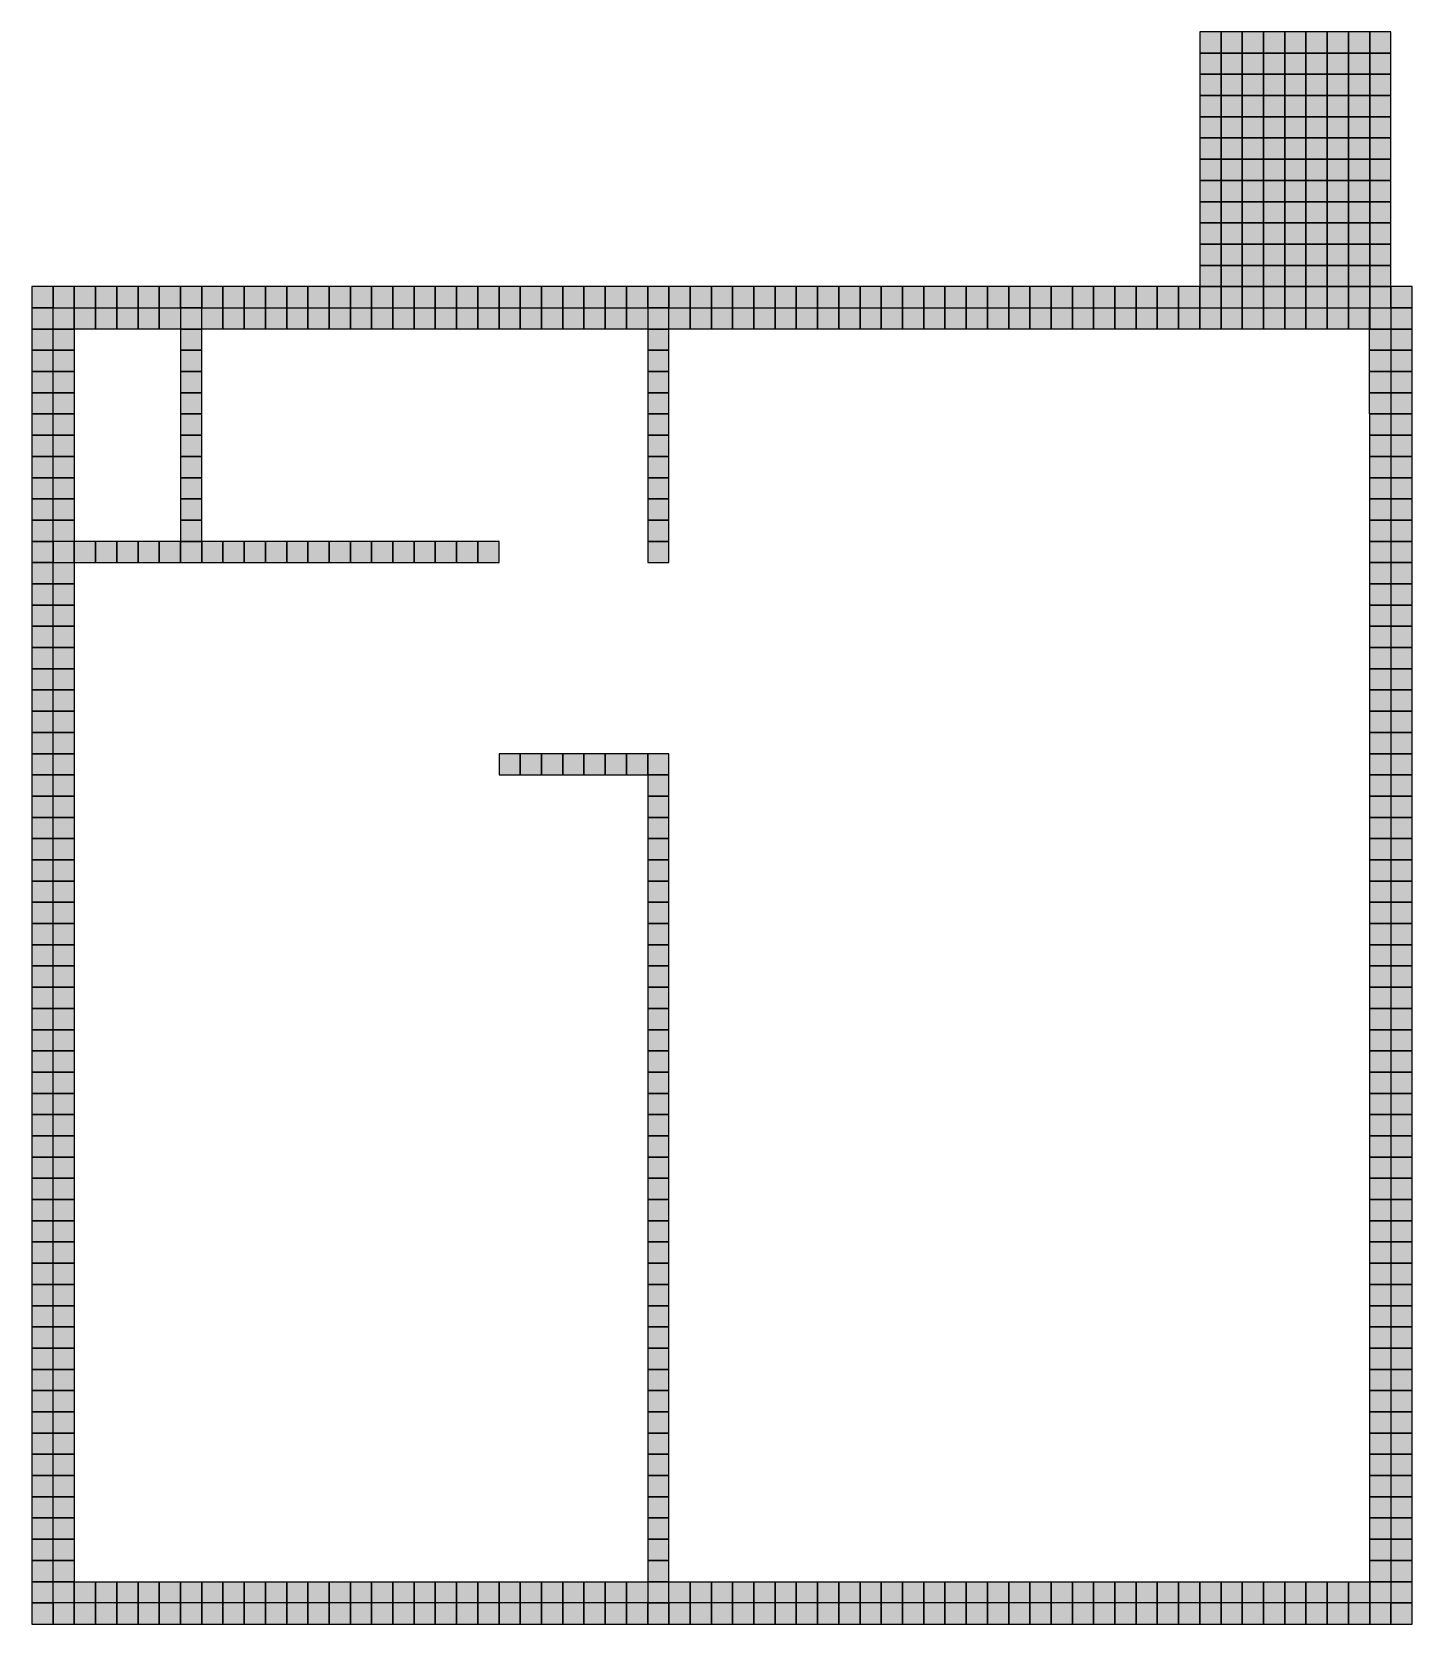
# Model space of a CAD drawing. Header units: inches. Extents: x 0 to 6.5, y 0.13 to 7.63.
import ezdxf

# ---------------------------------------------------------------- set-up
doc = ezdxf.new("R2010")
doc.units = ezdxf.units.IN
doc.header["$MEASUREMENT"] = 0
doc.layers.add('GRILLA PIXEL', color=7, linetype='Continuous')

# ---------------------------------------------------------------- blocks, each defined once
blk = doc.blocks.new('0-255-255-31-Muro alto')
at = {"layer": 'GRILLA PIXEL', "true_color": 0xffff1f}
h = blk.add_hatch(color=2, dxfattribs=at)
h.dxf.hatch_style = 1
h.paths.add_polyline_path([(0, 0), (-0.1, 0), (-0.1, -0.1), (0, -0.1)])
blk.add_lwpolyline([(-0.1, 0), (-0.1, -0.1), (0, -0.1), (0, 0)], close=True)
blk = doc.blocks.new('0-255-0-0-Muro dormitorio principal')
h = blk.add_hatch(color=1)
h.dxf.hatch_style = 1
h.paths.add_polyline_path([(0, 0), (-0.1, 0), (-0.1, -0.1), (0, -0.1)])
blk.add_lwpolyline([(-0.1, 0), (-0.1, -0.1), (0, -0.1), (0, 0)], close=True)
blk = doc.blocks.new('0-203-204-205-Ventana principal')
at = {"layer": 'GRILLA PIXEL', "true_color": 0xcbcccd}
h = blk.add_hatch(color=254, dxfattribs=at)
h.dxf.hatch_style = 1
h.paths.add_polyline_path([(0, 0), (-0.1, 0), (-0.1, -0.1), (0, -0.1)])
blk.add_lwpolyline([(-0.1, 0), (-0.1, -0.1), (0, -0.1), (0, 0)], close=True)
blk = doc.blocks.new('0-5-68-255-Muro inicio conexion')
at = {"layer": 'GRILLA PIXEL', "true_color": 0x0544ff}
h = blk.add_hatch(color=160, dxfattribs=at)
h.dxf.hatch_style = 1
h.paths.add_polyline_path([(0, 0), (-0.1, 0), (-0.1, -0.1), (0, -0.1)])
blk.add_lwpolyline([(-0.1, 0), (-0.1, -0.1), (0, -0.1), (0, 0)], close=True)
blk = doc.blocks.new('0-63-149-253-Muro fichas extremo')
at = {"layer": 'GRILLA PIXEL', "true_color": 0x3f95fd}
h = blk.add_hatch(color=153, dxfattribs=at)
h.dxf.hatch_style = 1
h.paths.add_polyline_path([(0, 0), (-0.1, 0), (-0.1, -0.1), (0, -0.1)])
blk.add_lwpolyline([(-0.1, 0), (-0.1, -0.1), (0, -0.1), (0, 0)], close=True)
blk = doc.blocks.new('1-125-217-63-auxiliar  ingresos')
at = {"layer": 'GRILLA PIXEL', "true_color": 0x7dd93f}
h = blk.add_hatch(color=83, dxfattribs=at)
h.dxf.hatch_style = 1
h.paths.add_polyline_path([(0, 0), (-0.1, 0), (-0.1, -0.1), (0, -0.1)])
blk.add_lwpolyline([(-0.1, 0), (-0.1, -0.1), (0, -0.1), (0, 0)], close=True)
blk = doc.blocks.new('0-255-31-255-Puerta ingreso')
at = {"layer": 'GRILLA PIXEL', "true_color": 0xff1fff}
h = blk.add_hatch(color=6, dxfattribs=at)
h.dxf.hatch_style = 1
h.paths.add_polyline_path([(0, 0), (-0.1, 0), (-0.1, -0.1), (0, -0.1)])
blk.add_lwpolyline([(-0.1, 0), (-0.1, -0.1), (0, -0.1), (0, 0)], close=True)
blk = doc.blocks.new('0-0-28-112-Muro auxiliar fichas esquinas')
at = {"layer": 'GRILLA PIXEL', "true_color": 0x001c70}
h = blk.add_hatch(color=166, dxfattribs=at)
h.dxf.hatch_style = 1
h.paths.add_polyline_path([(0, 0), (-0.1, 0), (-0.1, -0.1), (0, -0.1)])
blk.add_lwpolyline([(-0.1, 0), (-0.1, -0.1), (0, -0.1), (0, 0)], close=True)
blk = doc.blocks.new('1-99-100-102-auxiliar lado interno')
at = {"lineweight": 70, "true_color": 0x636466}
h = blk.add_hatch(color=251, dxfattribs=at)
h.dxf.hatch_style = 1
h.paths.add_polyline_path([(-0.1, -0.1), (-0.1, 0), (0, 0), (0, -0.1)])
blk.add_lwpolyline([(0, 0), (0, -0.1), (-0.1, -0.1), (-0.1, 0)], close=True)
blk = doc.blocks.new('pixel extremo ventana')
h = blk.add_hatch(color=136)
h.dxf.hatch_style = 1
h.paths.add_polyline_path([(0, 0), (-0.1, 0), (-0.1, -0.1), (0, -0.1)])
blk.add_lwpolyline([(-0.1, 0), (-0.1, -0.1), (0, -0.1), (0, 0)], close=True)

msp = doc.modelspace()

# ---------------------------------------------------------------- block references
for name, p in [('1-125-217-63-auxiliar  ingresos', (5.5986, 7.6325)), ('1-125-217-63-auxiliar  ingresos', (5.6986, 7.6325)), ('1-125-217-63-auxiliar  ingresos', (5.7986, 7.6325)), ('1-125-217-63-auxiliar  ingresos', (5.8986, 7.6325)), ('1-125-217-63-auxiliar  ingresos', (5.9986, 7.6325)), ('1-125-217-63-auxiliar  ingresos', (6.0986, 7.6325)), ('1-125-217-63-auxiliar  ingresos', (6.1986, 7.6325)), ('1-125-217-63-auxiliar  ingresos', (6.2986, 7.6325)), ('1-125-217-63-auxiliar  ingresos', (6.3986, 7.6325)), ('1-125-217-63-auxiliar  ingresos', (5.5986, 7.5325)), ('1-125-217-63-auxiliar  ingresos', (5.6986, 7.5325)), ('1-125-217-63-auxiliar  ingresos', (5.7986, 7.5325)), ('1-125-217-63-auxiliar  ingresos', (5.8986, 7.5325)), ('1-125-217-63-auxiliar  ingresos', (5.9986, 7.5325)), ('1-125-217-63-auxiliar  ingresos', (6.0986, 7.5325)), ('1-125-217-63-auxiliar  ingresos', (6.1986, 7.5325)), ('1-125-217-63-auxiliar  ingresos', (6.2986, 7.5325)), ('1-125-217-63-auxiliar  ingresos', (6.3986, 7.5325)), ('1-125-217-63-auxiliar  ingresos', (5.5986, 7.4325)), ('1-125-217-63-auxiliar  ingresos', (5.6986, 7.4325)), ('1-125-217-63-auxiliar  ingresos', (5.7986, 7.4325)), ('1-125-217-63-auxiliar  ingresos', (5.8986, 7.4325)), ('1-125-217-63-auxiliar  ingresos', (5.9986, 7.4325)), ('1-125-217-63-auxiliar  ingresos', (6.0986, 7.4325)), ('1-125-217-63-auxiliar  ingresos', (6.1986, 7.4325)), ('1-125-217-63-auxiliar  ingresos', (6.2986, 7.4325)), ('1-125-217-63-auxiliar  ingresos', (6.3986, 7.4325)), ('1-125-217-63-auxiliar  ingresos', (5.5986, 7.3325)), ('1-125-217-63-auxiliar  ingresos', (5.6986, 7.3325)), ('1-125-217-63-auxiliar  ingresos', (5.7986, 7.3325)), ('1-125-217-63-auxiliar  ingresos', (5.8986, 7.3325)), ('1-125-217-63-auxiliar  ingresos', (5.9986, 7.3325)), ('1-125-217-63-auxiliar  ingresos', (6.0986, 7.3325)), ('1-125-217-63-auxiliar  ingresos', (6.1986, 7.3325)), ('1-125-217-63-auxiliar  ingresos', (6.2986, 7.3325)), ('1-125-217-63-auxiliar  ingresos', (6.3986, 7.3325)), ('1-125-217-63-auxiliar  ingresos', (5.5986, 7.2325)), ('1-125-217-63-auxiliar  ingresos', (5.6986, 7.2325)), ('1-125-217-63-auxiliar  ingresos', (5.7986, 7.2325)), ('1-125-217-63-auxiliar  ingresos', (5.8986, 7.2325)), ('1-125-217-63-auxiliar  ingresos', (5.9986, 7.2325)), ('1-125-217-63-auxiliar  ingresos', (6.0986, 7.2325)), ('1-125-217-63-auxiliar  ingresos', (6.1986, 7.2325)), ('1-125-217-63-auxiliar  ingresos', (6.2986, 7.2325)), ('1-125-217-63-auxiliar  ingresos', (6.3986, 7.2325)), ('1-125-217-63-auxiliar  ingresos', (5.5986, 7.1325)), ('1-125-217-63-auxiliar  ingresos', (5.6986, 7.1325)), ('1-125-217-63-auxiliar  ingresos', (5.7986, 7.1325)), ('1-125-217-63-auxiliar  ingresos', (5.8986, 7.1325)), ('1-125-217-63-auxiliar  ingresos', (5.9986, 7.1325)), ('1-125-217-63-auxiliar  ingresos', (6.0986, 7.1325)), ('1-125-217-63-auxiliar  ingresos', (6.1986, 7.1325)), ('1-125-217-63-auxiliar  ingresos', (6.2986, 7.1325)), ('1-125-217-63-auxiliar  ingresos', (6.3986, 7.1325)), ('1-125-217-63-auxiliar  ingresos', (5.5986, 7.0325)), ('1-125-217-63-auxiliar  ingresos', (5.6986, 7.0325)), ('1-125-217-63-auxiliar  ingresos', (5.7986, 7.0325)), ('1-125-217-63-auxiliar  ingresos', (5.8986, 7.0325)), ('1-125-217-63-auxiliar  ingresos', (5.9986, 7.0325)), ('1-125-217-63-auxiliar  ingresos', (6.0986, 7.0325)), ('1-125-217-63-auxiliar  ingresos', (6.1986, 7.0325)), ('1-125-217-63-auxiliar  ingresos', (6.2986, 7.0325)), ('1-125-217-63-auxiliar  ingresos', (6.3986, 7.0325)), ('1-125-217-63-auxiliar  ingresos', (5.5986, 6.9325)), ('1-125-217-63-auxiliar  ingresos', (5.6986, 6.9325)), ('1-125-217-63-auxiliar  ingresos', (5.7986, 6.9325)), ('1-125-217-63-auxiliar  ingresos', (5.8986, 6.9325)), ('1-125-217-63-auxiliar  ingresos', (5.9986, 6.9325)), ('1-125-217-63-auxiliar  ingresos', (6.0986, 6.9325)), ('1-125-217-63-auxiliar  ingresos', (6.1986, 6.9325)), ('1-125-217-63-auxiliar  ingresos', (6.2986, 6.9325)), ('1-125-217-63-auxiliar  ingresos', (6.3986, 6.9325)), ('1-125-217-63-auxiliar  ingresos', (5.5986, 6.8325)), ('1-125-217-63-auxiliar  ingresos', (5.6986, 6.8325)), ('1-125-217-63-auxiliar  ingresos', (5.7986, 6.8325)), ('1-125-217-63-auxiliar  ingresos', (5.8986, 6.8325)), ('1-125-217-63-auxiliar  ingresos', (5.9986, 6.8325)), ('1-125-217-63-auxiliar  ingresos', (6.0986, 6.8325)), ('1-125-217-63-auxiliar  ingresos', (6.1986, 6.8325)), ('1-125-217-63-auxiliar  ingresos', (6.2986, 6.8325)), ('1-125-217-63-auxiliar  ingresos', (6.3986, 6.8325)), ('1-125-217-63-auxiliar  ingresos', (5.5986, 6.7325)), ('1-125-217-63-auxiliar  ingresos', (5.6986, 6.7325)), ('1-125-217-63-auxiliar  ingresos', (5.7986, 6.7325)), ('1-125-217-63-auxiliar  ingresos', (5.8986, 6.7325)), ('1-125-217-63-auxiliar  ingresos', (5.9986, 6.7325)), ('1-125-217-63-auxiliar  ingresos', (6.0986, 6.7325)), ('1-125-217-63-auxiliar  ingresos', (6.1986, 6.7325)), ('1-125-217-63-auxiliar  ingresos', (6.2986, 6.7325)), ('1-125-217-63-auxiliar  ingresos', (6.3986, 6.7325)), ('1-125-217-63-auxiliar  ingresos', (5.5986, 6.6325)), ('1-125-217-63-auxiliar  ingresos', (5.6986, 6.6325)), ('1-125-217-63-auxiliar  ingresos', (5.7986, 6.6325)), ('1-125-217-63-auxiliar  ingresos', (5.8986, 6.6325)), ('1-125-217-63-auxiliar  ingresos', (5.9986, 6.6325)), ('1-125-217-63-auxiliar  ingresos', (6.0986, 6.6325)), ('1-125-217-63-auxiliar  ingresos', (6.1986, 6.6325)), ('1-125-217-63-auxiliar  ingresos', (6.2986, 6.6325)), ('1-125-217-63-auxiliar  ingresos', (6.3986, 6.6325)), ('1-125-217-63-auxiliar  ingresos', (5.5986, 6.5325)), ('1-125-217-63-auxiliar  ingresos', (5.6986, 6.5325)), ('1-125-217-63-auxiliar  ingresos', (5.7986, 6.5325)), ('1-125-217-63-auxiliar  ingresos', (5.8986, 6.5325)), ('1-125-217-63-auxiliar  ingresos', (5.9986, 6.5325)), ('1-125-217-63-auxiliar  ingresos', (6.0986, 6.5325)), ('1-125-217-63-auxiliar  ingresos', (6.1986, 6.5325)), ('1-125-217-63-auxiliar  ingresos', (6.2986, 6.5325)), ('1-125-217-63-auxiliar  ingresos', (6.3986, 6.5325)), ('0-5-68-255-Muro inicio conexion', (0.0986, 6.4325)), ('0-255-255-31-Muro alto', (0.1986, 6.4325)), ('0-255-255-31-Muro alto', (0.2986, 6.4325)), ('0-255-255-31-Muro alto', (0.3986, 6.4325)), ('0-255-255-31-Muro alto', (0.4986, 6.4325)), ('0-255-255-31-Muro alto', (0.5986, 6.4325)), ('0-255-255-31-Muro alto', (0.6986, 6.4325)), ('0-255-255-31-Muro alto', (0.7986, 6.4325)), ('0-255-255-31-Muro alto', (0.8986, 6.4325)), ('0-255-255-31-Muro alto', (0.9986, 6.4325)), ('0-255-255-31-Muro alto', (1.0986, 6.4325)), ('0-255-255-31-Muro alto', (1.1986, 6.4325)), ('0-255-255-31-Muro alto', (1.2986, 6.4325)), ('0-255-255-31-Muro alto', (1.3986, 6.4325)), ('0-255-255-31-Muro alto', (1.4986, 6.4325)), ('0-255-255-31-Muro alto', (1.5986, 6.4325)), ('0-255-255-31-Muro alto', (1.6986, 6.4325)), ('0-255-255-31-Muro alto', (1.7986, 6.4325)), ('0-255-255-31-Muro alto', (1.8986, 6.4325)), ('0-255-255-31-Muro alto', (1.9986, 6.4325)), ('0-255-255-31-Muro alto', (2.0986, 6.4325)), ('0-255-255-31-Muro alto', (2.1986, 6.4325)), ('0-255-255-31-Muro alto', (2.2986, 6.4325)), ('0-255-255-31-Muro alto', (2.3986, 6.4325)), ('0-255-255-31-Muro alto', (2.4986, 6.4325)), ('0-255-255-31-Muro alto', (2.5986, 6.4325)), ('0-255-255-31-Muro alto', (2.6986, 6.4325)), ('0-255-255-31-Muro alto', (2.7986, 6.4325)), ('0-255-255-31-Muro alto', (2.8986, 6.4325)), ('0-255-255-31-Muro alto', (2.9986, 6.4325)), ('0-255-255-31-Muro alto', (3.0986, 6.4325)), ('0-255-255-31-Muro alto', (3.1986, 6.4325)), ('0-255-255-31-Muro alto', (3.2986, 6.4325)), ('0-255-255-31-Muro alto', (3.3986, 6.4325)), ('0-255-255-31-Muro alto', (3.4986, 6.4325)), ('0-255-255-31-Muro alto', (3.5986, 6.4325)), ('0-255-255-31-Muro alto', (3.6986, 6.4325)), ('0-255-255-31-Muro alto', (3.7986, 6.4325)), ('0-255-255-31-Muro alto', (3.8986, 6.4325)), ('0-255-255-31-Muro alto', (3.9986, 6.4325)), ('0-255-255-31-Muro alto', (4.0986, 6.4325)), ('0-255-255-31-Muro alto', (4.1986, 6.4325)), ('0-255-255-31-Muro alto', (4.2986, 6.4325)), ('0-255-255-31-Muro alto', (4.3986, 6.4325)), ('0-255-255-31-Muro alto', (4.4986, 6.4325)), ('0-255-255-31-Muro alto', (4.5986, 6.4325)), ('0-255-255-31-Muro alto', (4.6986, 6.4325)), ('0-255-255-31-Muro alto', (4.7986, 6.4325)), ('0-255-255-31-Muro alto', (4.8986, 6.4325)), ('0-255-255-31-Muro alto', (4.9986, 6.4325)), ('0-255-255-31-Muro alto', (5.0986, 6.4325)), ('0-255-255-31-Muro alto', (5.1986, 6.4325)), ('0-255-255-31-Muro alto', (5.2986, 6.4325)), ('0-5-68-255-Muro inicio conexion', (5.3986, 6.4325)), ('0-5-68-255-Muro inicio conexion', (5.4986, 6.4325)), ('0-255-31-255-Puerta ingreso', (5.5986, 6.4325)), ('0-255-31-255-Puerta ingreso', (5.6986, 6.4325)), ('0-255-31-255-Puerta ingreso', (5.7986, 6.4325)), ('0-255-31-255-Puerta ingreso', (5.8986, 6.4325)), ('0-255-31-255-Puerta ingreso', (5.9986, 6.4325)), ('0-255-31-255-Puerta ingreso', (6.0986, 6.4325)), ('0-255-31-255-Puerta ingreso', (6.1986, 6.4325)), ('0-255-31-255-Puerta ingreso', (6.2986, 6.4325)), ('0-255-31-255-Puerta ingreso', (6.3986, 6.4325)), ('0-5-68-255-Muro inicio conexion', (6.4986, 6.4325)), ('0-5-68-255-Muro inicio conexion', (0.0986, 6.3325)), ('1-99-100-102-auxiliar lado interno', (0.1986, 6.3325)), ('1-99-100-102-auxiliar lado interno', (0.2986, 6.3325)), ('1-99-100-102-auxiliar lado interno', (0.3986, 6.3325)), ('1-99-100-102-auxiliar lado interno', (0.4986, 6.3325)), ('1-99-100-102-auxiliar lado interno', (0.5986, 6.3325)), ('1-99-100-102-auxiliar lado interno', (0.6986, 6.3325)), ('0-255-255-31-Muro alto', (0.7986, 6.3325)), ('1-99-100-102-auxiliar lado interno', (0.8986, 6.3325)), ('1-99-100-102-auxiliar lado interno', (0.9986, 6.3325)), ('1-99-100-102-auxiliar lado interno', (1.0986, 6.3325)), ('1-99-100-102-auxiliar lado interno', (1.1986, 6.3325)), ('1-99-100-102-auxiliar lado interno', (1.2986, 6.3325)), ('1-99-100-102-auxiliar lado interno', (1.3986, 6.3325)), ('1-99-100-102-auxiliar lado interno', (1.4986, 6.3325)), ('1-99-100-102-auxiliar lado interno', (1.5986, 6.3325)), ('1-99-100-102-auxiliar lado interno', (1.6986, 6.3325)), ('1-99-100-102-auxiliar lado interno', (1.7986, 6.3325)), ('1-99-100-102-auxiliar lado interno', (1.8986, 6.3325)), ('1-99-100-102-auxiliar lado interno', (1.9986, 6.3325)), ('1-99-100-102-auxiliar lado interno', (2.0986, 6.3325)), ('1-99-100-102-auxiliar lado interno', (2.1986, 6.3325)), ('1-99-100-102-auxiliar lado interno', (2.2986, 6.3325)), ('1-99-100-102-auxiliar lado interno', (2.3986, 6.3325)), ('1-99-100-102-auxiliar lado interno', (2.4986, 6.3325)), ('1-99-100-102-auxiliar lado interno', (2.5986, 6.3325)), ('1-99-100-102-auxiliar lado interno', (2.6986, 6.3325)), ('1-99-100-102-auxiliar lado interno', (2.7986, 6.3325)), ('1-99-100-102-auxiliar lado interno', (2.8986, 6.3325)), ('0-255-255-31-Muro alto', (2.9986, 6.3325)), ('1-99-100-102-auxiliar lado interno', (3.0986, 6.3325)), ('1-99-100-102-auxiliar lado interno', (3.1986, 6.3325)), ('1-99-100-102-auxiliar lado interno', (3.2986, 6.3325)), ('1-99-100-102-auxiliar lado interno', (3.3986, 6.3325)), ('1-99-100-102-auxiliar lado interno', (3.4986, 6.3325)), ('1-99-100-102-auxiliar lado interno', (3.5986, 6.3325)), ('1-99-100-102-auxiliar lado interno', (3.6986, 6.3325)), ('1-99-100-102-auxiliar lado interno', (3.7986, 6.3325)), ('1-99-100-102-auxiliar lado interno', (3.8986, 6.3325)), ('1-99-100-102-auxiliar lado interno', (3.9986, 6.3325)), ('1-99-100-102-auxiliar lado interno', (4.0986, 6.3325)), ('1-99-100-102-auxiliar lado interno', (4.1986, 6.3325)), ('1-99-100-102-auxiliar lado interno', (4.2986, 6.3325)), ('1-99-100-102-auxiliar lado interno', (4.3986, 6.3325)), ('1-99-100-102-auxiliar lado interno', (4.4986, 6.3325)), ('1-99-100-102-auxiliar lado interno', (4.5986, 6.3325)), ('1-99-100-102-auxiliar lado interno', (4.6986, 6.3325)), ('1-99-100-102-auxiliar lado interno', (4.7986, 6.3325)), ('1-99-100-102-auxiliar lado interno', (4.8986, 6.3325)), ('1-99-100-102-auxiliar lado interno', (4.9986, 6.3325)), ('1-99-100-102-auxiliar lado interno', (5.0986, 6.3325)), ('1-99-100-102-auxiliar lado interno', (5.1986, 6.3325)), ('1-99-100-102-auxiliar lado interno', (5.2986, 6.3325)), ('1-99-100-102-auxiliar lado interno', (5.3986, 6.3325)), ('1-99-100-102-auxiliar lado interno', (5.4986, 6.3325)), ('1-99-100-102-auxiliar lado interno', (5.5986, 6.3325)), ('1-99-100-102-auxiliar lado interno', (5.6986, 6.3325)), ('1-99-100-102-auxiliar lado interno', (5.7986, 6.3325)), ('1-99-100-102-auxiliar lado interno', (5.8986, 6.3325)), ('1-99-100-102-auxiliar lado interno', (5.9986, 6.3325)), ('1-99-100-102-auxiliar lado interno', (6.0986, 6.3325)), ('1-99-100-102-auxiliar lado interno', (6.1986, 6.3325)), ('1-99-100-102-auxiliar lado interno', (6.2986, 6.3325)), ('1-99-100-102-auxiliar lado interno', (6.3985, 6.3325)), ('0-5-68-255-Muro inicio conexion', (6.4986, 6.3325)), ('0-63-149-253-Muro fichas extremo', (0.0986, 6.2325)), ('1-99-100-102-auxiliar lado interno', (0.1986, 6.2325)), ('0-255-255-31-Muro alto', (0.7986, 6.2325)), ('0-255-255-31-Muro alto', (2.9986, 6.2325)), ('1-99-100-102-auxiliar lado interno', (6.3985, 6.2325)), ('0-63-149-253-Muro fichas extremo', (6.4986, 6.2325)), ('0-255-255-31-Muro alto', (0.0986, 6.1325)), ('1-99-100-102-auxiliar lado interno', (0.1986, 6.1325)), ('0-255-255-31-Muro alto', (0.7986, 6.1325)), ('0-255-255-31-Muro alto', (2.9986, 6.1325)), ('1-99-100-102-auxiliar lado interno', (6.3985, 6.1325)), ('0-255-255-31-Muro alto', (6.4986, 6.1325)), ('0-255-255-31-Muro alto', (0.0986, 6.0325)), ('1-99-100-102-auxiliar lado interno', (0.1986, 6.0325)), ('0-255-255-31-Muro alto', (0.7986, 6.0325)), ('0-255-255-31-Muro alto', (2.9986, 6.0325)), ('1-99-100-102-auxiliar lado interno', (6.3985, 6.0325)), ('0-255-255-31-Muro alto', (6.4986, 6.0325)), ('0-255-255-31-Muro alto', (0.0986, 5.9325)), ('1-99-100-102-auxiliar lado interno', (0.1986, 5.9325)), ('0-255-255-31-Muro alto', (0.7986, 5.9325)), ('0-255-255-31-Muro alto', (2.9986, 5.9325)), ('1-99-100-102-auxiliar lado interno', (6.3985, 5.9325)), ('0-255-255-31-Muro alto', (6.4986, 5.9325)), ('0-255-255-31-Muro alto', (0.0986, 5.8325)), ('1-99-100-102-auxiliar lado interno', (0.1986, 5.8325)), ('0-255-255-31-Muro alto', (0.7986, 5.8325)), ('0-255-255-31-Muro alto', (2.9986, 5.8325)), ('1-99-100-102-auxiliar lado interno', (6.3986, 5.8325)), ('0-255-255-31-Muro alto', (6.4986, 5.8325)), ('0-255-255-31-Muro alto', (0.0986, 5.7325)), ('1-99-100-102-auxiliar lado interno', (0.1986, 5.7325)), ('0-255-255-31-Muro alto', (0.7986, 5.7325)), ('0-255-255-31-Muro alto', (2.9986, 5.7325)), ('1-99-100-102-auxiliar lado interno', (6.3986, 5.7325)), ('0-255-255-31-Muro alto', (6.4986, 5.7325)), ('0-255-255-31-Muro alto', (0.0986, 5.6325)), ('1-99-100-102-auxiliar lado interno', (0.1986, 5.6325)), ('0-255-255-31-Muro alto', (0.7986, 5.6325)), ('0-255-255-31-Muro alto', (2.9986, 5.6325)), ('1-99-100-102-auxiliar lado interno', (6.3986, 5.6325)), ('0-255-255-31-Muro alto', (6.4986, 5.6325)), ('0-255-255-31-Muro alto', (0.0986, 5.5325)), ('1-99-100-102-auxiliar lado interno', (0.1986, 5.5325)), ('0-255-255-31-Muro alto', (0.7986, 5.5325)), ('0-255-255-31-Muro alto', (2.9986, 5.5325)), ('1-99-100-102-auxiliar lado interno', (6.3986, 5.5325)), ('0-255-255-31-Muro alto', (6.4986, 5.5325)), ('0-255-255-31-Muro alto', (0.0986, 5.4325)), ('1-99-100-102-auxiliar lado interno', (0.1986, 5.4325)), ('0-255-255-31-Muro alto', (0.7986, 5.4325)), ('0-255-255-31-Muro alto', (2.9986, 5.4325)), ('1-99-100-102-auxiliar lado interno', (6.3986, 5.4325)), ('0-255-255-31-Muro alto', (6.4986, 5.4325)), ('0-255-255-31-Muro alto', (0.0986, 5.3325)), ('1-99-100-102-auxiliar lado interno', (0.1986, 5.3325)), ('0-255-255-31-Muro alto', (0.7986, 5.3325)), ('0-255-255-31-Muro alto', (2.9986, 5.3325)), ('1-99-100-102-auxiliar lado interno', (6.3986, 5.3325)), ('0-255-255-31-Muro alto', (6.4986, 5.3325)), ('0-255-255-31-Muro alto', (0.0986, 5.2325)), ('0-255-255-31-Muro alto', (0.1986, 5.2325)), ('0-255-255-31-Muro alto', (0.2986, 5.2325)), ('0-255-255-31-Muro alto', (0.3986, 5.2325)), ('0-255-255-31-Muro alto', (0.4986, 5.2325)), ('0-255-255-31-Muro alto', (0.5986, 5.2325)), ('0-255-255-31-Muro alto', (0.6986, 5.2325)), ('0-255-255-31-Muro alto', (0.7986, 5.2325)), ('0-255-255-31-Muro alto', (0.8986, 5.2325)), ('0-255-255-31-Muro alto', (0.9986, 5.2325)), ('0-255-255-31-Muro alto', (1.0986, 5.2325)), ('0-255-255-31-Muro alto', (1.1986, 5.2325)), ('0-255-255-31-Muro alto', (1.2986, 5.2325)), ('0-255-255-31-Muro alto', (1.3986, 5.2325)), ('0-255-255-31-Muro alto', (1.4986, 5.2325)), ('0-255-255-31-Muro alto', (1.5986, 5.2325)), ('0-255-255-31-Muro alto', (1.6986, 5.2325)), ('0-255-255-31-Muro alto', (1.7986, 5.2325)), ('0-255-255-31-Muro alto', (1.8986, 5.2325)), ('0-255-255-31-Muro alto', (1.9986, 5.2325)), ('0-255-255-31-Muro alto', (2.0986, 5.2325)), ('0-255-255-31-Muro alto', (2.1986, 5.2325)), ('0-255-255-31-Muro alto', (2.9986, 5.2325)), ('1-99-100-102-auxiliar lado interno', (6.3986, 5.2325)), ('0-255-255-31-Muro alto', (6.4986, 5.2325)), ('0-255-0-0-Muro dormitorio principal', (0.0986, 5.1325)), ('1-99-100-102-auxiliar lado interno', (0.1986, 5.1325)), ('1-99-100-102-auxiliar lado interno', (6.3986, 5.1325)), ('0-255-255-31-Muro alto', (6.4986, 5.1325)), ('0-255-0-0-Muro dormitorio principal', (0.0986, 5.0325)), ('1-99-100-102-auxiliar lado interno', (0.1986, 5.0325)), ('1-99-100-102-auxiliar lado interno', (6.3986, 5.0325)), ('0-255-255-31-Muro alto', (6.4986, 5.0325)), ('0-255-0-0-Muro dormitorio principal', (0.0986, 4.9325)), ('1-99-100-102-auxiliar lado interno', (0.1986, 4.9325)), ('1-99-100-102-auxiliar lado interno', (6.3986, 4.9325)), ('0-255-255-31-Muro alto', (6.4986, 4.9325)), ('0-255-0-0-Muro dormitorio principal', (0.0986, 4.8325)), ('1-99-100-102-auxiliar lado interno', (0.1986, 4.8325)), ('1-99-100-102-auxiliar lado interno', (6.3986, 4.8325)), ('0-255-255-31-Muro alto', (6.4986, 4.8325)), ('0-255-0-0-Muro dormitorio principal', (0.0986, 4.7325)), ('1-99-100-102-auxiliar lado interno', (0.1986, 4.7325)), ('1-99-100-102-auxiliar lado interno', (6.3986, 4.7325)), ('0-255-255-31-Muro alto', (6.4986, 4.7325)), ('0-255-0-0-Muro dormitorio principal', (0.0986, 4.6325)), ('1-99-100-102-auxiliar lado interno', (0.1986, 4.6325)), ('1-99-100-102-auxiliar lado interno', (6.3986, 4.6325)), ('0-255-255-31-Muro alto', (6.4986, 4.6325)), ('0-255-0-0-Muro dormitorio principal', (0.0986, 4.5325)), ('1-99-100-102-auxiliar lado interno', (0.1986, 4.5325)), ('1-99-100-102-auxiliar lado interno', (6.3986, 4.5325)), ('0-255-255-31-Muro alto', (6.4986, 4.5325)), ('0-255-0-0-Muro dormitorio principal', (0.0986, 4.4325)), ('1-99-100-102-auxiliar lado interno', (0.1986, 4.4325)), ('1-99-100-102-auxiliar lado interno', (6.3986, 4.4325)), ('0-255-255-31-Muro alto', (6.4986, 4.4325)), ('0-255-0-0-Muro dormitorio principal', (0.0986, 4.3325)), ('1-99-100-102-auxiliar lado interno', (0.1986, 4.3325)), ('1-99-100-102-auxiliar lado interno', (6.3986, 4.3325)), ('0-255-255-31-Muro alto', (6.4986, 4.3325)), ('0-255-0-0-Muro dormitorio principal', (0.0986, 4.2325)), ('1-99-100-102-auxiliar lado interno', (0.1986, 4.2325)), ('0-255-255-31-Muro alto', (2.2986, 4.2325)), ('0-255-255-31-Muro alto', (2.3986, 4.2325)), ('0-255-255-31-Muro alto', (2.4986, 4.2325)), ('0-255-255-31-Muro alto', (2.5986, 4.2325)), ('0-255-255-31-Muro alto', (2.6986, 4.2325)), ('0-255-255-31-Muro alto', (2.7986, 4.2325)), ('0-255-255-31-Muro alto', (2.8986, 4.2325)), ('0-255-255-31-Muro alto', (2.9986, 4.2325)), ('1-99-100-102-auxiliar lado interno', (6.3986, 4.2325)), ('0-255-255-31-Muro alto', (6.4986, 4.2325)), ('0-255-0-0-Muro dormitorio principal', (0.0986, 4.1325)), ('1-99-100-102-auxiliar lado interno', (0.1986, 4.1325)), ('0-255-255-31-Muro alto', (2.9986, 4.1325)), ('1-99-100-102-auxiliar lado interno', (6.3986, 4.1325)), ('0-255-255-31-Muro alto', (6.4986, 4.1325)), ('0-255-0-0-Muro dormitorio principal', (0.0986, 4.0325)), ('1-99-100-102-auxiliar lado interno', (0.1986, 4.0325)), ('0-255-255-31-Muro alto', (2.9986, 4.0325)), ('1-99-100-102-auxiliar lado interno', (6.3986, 4.0325)), ('0-255-255-31-Muro alto', (6.4986, 4.0325)), ('0-255-0-0-Muro dormitorio principal', (0.0986, 3.9325)), ('1-99-100-102-auxiliar lado interno', (0.1986, 3.9325)), ('0-255-255-31-Muro alto', (2.9986, 3.9325)), ('1-99-100-102-auxiliar lado interno', (6.3986, 3.9325)), ('0-255-255-31-Muro alto', (6.4986, 3.9325)), ('0-255-0-0-Muro dormitorio principal', (0.0986, 3.8325)), ('1-99-100-102-auxiliar lado interno', (0.1986, 3.8325)), ('0-255-255-31-Muro alto', (2.9986, 3.8325)), ('1-99-100-102-auxiliar lado interno', (6.3986, 3.8325)), ('0-255-255-31-Muro alto', (6.4986, 3.8325)), ('0-255-0-0-Muro dormitorio principal', (0.0986, 3.7325)), ('1-99-100-102-auxiliar lado interno', (0.1986, 3.7325)), ('0-255-255-31-Muro alto', (2.9986, 3.7325)), ('1-99-100-102-auxiliar lado interno', (6.3986, 3.7325)), ('0-255-255-31-Muro alto', (6.4986, 3.7325)), ('0-255-0-0-Muro dormitorio principal', (0.0986, 3.6325)), ('1-99-100-102-auxiliar lado interno', (0.1986, 3.6325)), ('0-255-255-31-Muro alto', (2.9986, 3.6325)), ('1-99-100-102-auxiliar lado interno', (6.3986, 3.6325)), ('0-255-255-31-Muro alto', (6.4986, 3.6325)), ('0-255-0-0-Muro dormitorio principal', (0.0986, 3.5325)), ('1-99-100-102-auxiliar lado interno', (0.1986, 3.5325)), ('0-255-255-31-Muro alto', (2.9986, 3.5325)), ('1-99-100-102-auxiliar lado interno', (6.3986, 3.5325)), ('0-255-255-31-Muro alto', (6.4986, 3.5325)), ('0-255-0-0-Muro dormitorio principal', (0.0986, 3.4325)), ('1-99-100-102-auxiliar lado interno', (0.1986, 3.4325)), ('0-255-255-31-Muro alto', (2.9986, 3.4325)), ('1-99-100-102-auxiliar lado interno', (6.3986, 3.4325)), ('0-255-255-31-Muro alto', (6.4986, 3.4325)), ('0-255-0-0-Muro dormitorio principal', (0.0986, 3.3325)), ('1-99-100-102-auxiliar lado interno', (0.1986, 3.3325)), ('0-255-255-31-Muro alto', (2.9986, 3.3325)), ('1-99-100-102-auxiliar lado interno', (6.3986, 3.3325)), ('0-255-255-31-Muro alto', (6.4986, 3.3325)), ('0-255-0-0-Muro dormitorio principal', (0.0986, 3.2325)), ('1-99-100-102-auxiliar lado interno', (0.1986, 3.2325)), ('0-255-255-31-Muro alto', (2.9986, 3.2325)), ('1-99-100-102-auxiliar lado interno', (6.3986, 3.2325)), ('0-255-255-31-Muro alto', (6.4986, 3.2325)), ('0-255-0-0-Muro dormitorio principal', (0.0986, 3.1325)), ('1-99-100-102-auxiliar lado interno', (0.1986, 3.1325)), ('0-255-255-31-Muro alto', (2.9986, 3.1325)), ('1-99-100-102-auxiliar lado interno', (6.3986, 3.1325)), ('0-255-255-31-Muro alto', (6.4986, 3.1325)), ('0-255-0-0-Muro dormitorio principal', (0.0986, 3.0325)), ('1-99-100-102-auxiliar lado interno', (0.1986, 3.0325)), ('0-255-255-31-Muro alto', (2.9986, 3.0325)), ('1-99-100-102-auxiliar lado interno', (6.3986, 3.0325)), ('0-255-255-31-Muro alto', (6.4986, 3.0325)), ('0-255-0-0-Muro dormitorio principal', (0.0986, 2.9325)), ('1-99-100-102-auxiliar lado interno', (0.1986, 2.9325)), ('0-255-255-31-Muro alto', (2.9986, 2.9325)), ('1-99-100-102-auxiliar lado interno', (6.3986, 2.9325)), ('0-255-255-31-Muro alto', (6.4986, 2.9325)), ('0-255-0-0-Muro dormitorio principal', (0.0986, 2.8325)), ('1-99-100-102-auxiliar lado interno', (0.1986, 2.8325)), ('0-255-255-31-Muro alto', (2.9986, 2.8325)), ('1-99-100-102-auxiliar lado interno', (6.3986, 2.8325)), ('0-255-255-31-Muro alto', (6.4986, 2.8325)), ('0-255-0-0-Muro dormitorio principal', (0.0986, 2.7325)), ('1-99-100-102-auxiliar lado interno', (0.1986, 2.7325)), ('0-255-255-31-Muro alto', (2.9986, 2.7325)), ('1-99-100-102-auxiliar lado interno', (6.3986, 2.7325)), ('0-255-255-31-Muro alto', (6.4986, 2.7325)), ('0-255-0-0-Muro dormitorio principal', (0.0986, 2.6325)), ('1-99-100-102-auxiliar lado interno', (0.1986, 2.6325)), ('0-255-255-31-Muro alto', (2.9986, 2.6325)), ('1-99-100-102-auxiliar lado interno', (6.3986, 2.6325)), ('0-255-255-31-Muro alto', (6.4986, 2.6325)), ('0-255-0-0-Muro dormitorio principal', (0.0986, 2.5325)), ('1-99-100-102-auxiliar lado interno', (0.1986, 2.5325)), ('0-255-255-31-Muro alto', (2.9986, 2.5325)), ('1-99-100-102-auxiliar lado interno', (6.3986, 2.5325)), ('0-255-255-31-Muro alto', (6.4986, 2.5325)), ('0-255-0-0-Muro dormitorio principal', (0.0986, 2.4325)), ('1-99-100-102-auxiliar lado interno', (0.1986, 2.4325)), ('0-255-255-31-Muro alto', (2.9986, 2.4325)), ('1-99-100-102-auxiliar lado interno', (6.3986, 2.4325)), ('0-255-255-31-Muro alto', (6.4986, 2.4325)), ('0-255-0-0-Muro dormitorio principal', (0.0986, 2.3325)), ('1-99-100-102-auxiliar lado interno', (0.1986, 2.3325)), ('0-255-255-31-Muro alto', (2.9986, 2.3325)), ('1-99-100-102-auxiliar lado interno', (6.3986, 2.3325)), ('0-255-255-31-Muro alto', (6.4986, 2.3325)), ('0-255-0-0-Muro dormitorio principal', (0.0986, 2.2325)), ('1-99-100-102-auxiliar lado interno', (0.1986, 2.2325)), ('0-255-255-31-Muro alto', (2.9986, 2.2325)), ('1-99-100-102-auxiliar lado interno', (6.3986, 2.2325)), ('0-255-255-31-Muro alto', (6.4986, 2.2325)), ('0-255-0-0-Muro dormitorio principal', (0.0986, 2.1325)), ('1-99-100-102-auxiliar lado interno', (0.1986, 2.1325)), ('0-255-255-31-Muro alto', (2.9986, 2.1325)), ('1-99-100-102-auxiliar lado interno', (6.3986, 2.1325)), ('0-255-255-31-Muro alto', (6.4986, 2.1325)), ('0-255-0-0-Muro dormitorio principal', (0.0986, 2.0325)), ('1-99-100-102-auxiliar lado interno', (0.1986, 2.0325)), ('0-255-255-31-Muro alto', (2.9986, 2.0325)), ('1-99-100-102-auxiliar lado interno', (6.3986, 2.0325)), ('0-255-255-31-Muro alto', (6.4986, 2.0325)), ('0-255-0-0-Muro dormitorio principal', (0.0986, 1.9325)), ('1-99-100-102-auxiliar lado interno', (0.1986, 1.9325)), ('0-255-255-31-Muro alto', (2.9986, 1.9325)), ('1-99-100-102-auxiliar lado interno', (6.3986, 1.9325)), ('0-255-255-31-Muro alto', (6.4986, 1.9325)), ('0-255-0-0-Muro dormitorio principal', (0.0986, 1.8325)), ('1-99-100-102-auxiliar lado interno', (0.1986, 1.8325)), ('0-255-255-31-Muro alto', (2.9986, 1.8325)), ('1-99-100-102-auxiliar lado interno', (6.3986, 1.8325)), ('0-255-255-31-Muro alto', (6.4986, 1.8325)), ('0-255-0-0-Muro dormitorio principal', (0.0986, 1.7325)), ('1-99-100-102-auxiliar lado interno', (0.1986, 1.7325)), ('0-255-255-31-Muro alto', (2.9986, 1.7325)), ('1-99-100-102-auxiliar lado interno', (6.3986, 1.7325)), ('0-255-255-31-Muro alto', (6.4986, 1.7325)), ('0-255-0-0-Muro dormitorio principal', (0.0986, 1.6325)), ('1-99-100-102-auxiliar lado interno', (0.1986, 1.6325)), ('0-255-255-31-Muro alto', (2.9986, 1.6325)), ('1-99-100-102-auxiliar lado interno', (6.3986, 1.6325)), ('0-255-255-31-Muro alto', (6.4986, 1.6325)), ('0-255-0-0-Muro dormitorio principal', (0.0986, 1.5325)), ('1-99-100-102-auxiliar lado interno', (0.1986, 1.5325)), ('0-255-255-31-Muro alto', (2.9986, 1.5325)), ('1-99-100-102-auxiliar lado interno', (6.3986, 1.5325)), ('0-255-255-31-Muro alto', (6.4986, 1.5325)), ('0-255-0-0-Muro dormitorio principal', (0.0986, 1.4325)), ('1-99-100-102-auxiliar lado interno', (0.1986, 1.4325)), ('0-255-255-31-Muro alto', (2.9986, 1.4325)), ('1-99-100-102-auxiliar lado interno', (6.3986, 1.4325)), ('0-255-255-31-Muro alto', (6.4986, 1.4325)), ('0-255-0-0-Muro dormitorio principal', (0.0986, 1.3325)), ('1-99-100-102-auxiliar lado interno', (0.1986, 1.3325)), ('0-255-255-31-Muro alto', (2.9986, 1.3325)), ('1-99-100-102-auxiliar lado interno', (6.3986, 1.3325)), ('0-255-255-31-Muro alto', (6.4986, 1.3325)), ('0-255-0-0-Muro dormitorio principal', (0.0986, 1.2325)), ('1-99-100-102-auxiliar lado interno', (0.1986, 1.2325)), ('0-255-255-31-Muro alto', (2.9986, 1.2325)), ('1-99-100-102-auxiliar lado interno', (6.3986, 1.2325)), ('0-255-255-31-Muro alto', (6.4986, 1.2325)), ('0-255-0-0-Muro dormitorio principal', (0.0986, 1.1325)), ('1-99-100-102-auxiliar lado interno', (0.1986, 1.1325)), ('0-255-255-31-Muro alto', (2.9986, 1.1325)), ('1-99-100-102-auxiliar lado interno', (6.3986, 1.1325)), ('0-255-255-31-Muro alto', (6.4986, 1.1325)), ('0-255-0-0-Muro dormitorio principal', (0.0986, 1.0325)), ('1-99-100-102-auxiliar lado interno', (0.1986, 1.0325)), ('0-255-255-31-Muro alto', (2.9986, 1.0325)), ('1-99-100-102-auxiliar lado interno', (6.3986, 1.0325)), ('0-255-255-31-Muro alto', (6.4986, 1.0325)), ('0-255-0-0-Muro dormitorio principal', (0.0986, 0.9325)), ('1-99-100-102-auxiliar lado interno', (0.1986, 0.9325)), ('0-255-255-31-Muro alto', (2.9986, 0.9325)), ('1-99-100-102-auxiliar lado interno', (6.3986, 0.9325)), ('0-255-255-31-Muro alto', (6.4986, 0.9325)), ('0-255-0-0-Muro dormitorio principal', (0.0986, 0.8325)), ('1-99-100-102-auxiliar lado interno', (0.1986, 0.8325)), ('0-255-255-31-Muro alto', (2.9986, 0.8325)), ('1-99-100-102-auxiliar lado interno', (6.3986, 0.8325)), ('0-255-255-31-Muro alto', (6.4986, 0.8325)), ('0-255-0-0-Muro dormitorio principal', (0.0986, 0.7325)), ('1-99-100-102-auxiliar lado interno', (0.1986, 0.7325)), ('0-255-255-31-Muro alto', (2.9986, 0.7325)), ('1-99-100-102-auxiliar lado interno', (6.3986, 0.7325)), ('0-255-255-31-Muro alto', (6.4986, 0.7325)), ('0-255-0-0-Muro dormitorio principal', (0.0986, 0.6325)), ('1-99-100-102-auxiliar lado interno', (0.1986, 0.6325)), ('0-255-255-31-Muro alto', (2.9986, 0.6325)), ('1-99-100-102-auxiliar lado interno', (6.3986, 0.6325)), ('0-255-255-31-Muro alto', (6.4986, 0.6325)), ('0-255-0-0-Muro dormitorio principal', (0.0986, 0.5325)), ('1-99-100-102-auxiliar lado interno', (0.1986, 0.5325)), ('0-255-255-31-Muro alto', (2.9986, 0.5325)), ('1-99-100-102-auxiliar lado interno', (6.3986, 0.5325)), ('0-255-255-31-Muro alto', (6.4986, 0.5325)), ('0-255-0-0-Muro dormitorio principal', (0.0986, 0.4325)), ('1-99-100-102-auxiliar lado interno', (0.1986, 0.4325)), ('0-255-255-31-Muro alto', (2.9986, 0.4325)), ('1-99-100-102-auxiliar lado interno', (6.3986, 0.4325)), ('0-255-255-31-Muro alto', (6.4986, 0.4325)), ('0-0-28-112-Muro auxiliar fichas esquinas', (0.0986, 0.3325)), ('1-99-100-102-auxiliar lado interno', (0.1986, 0.3325)), ('1-99-100-102-auxiliar lado interno', (0.2986, 0.3325)), ('1-99-100-102-auxiliar lado interno', (0.3986, 0.3325)), ('1-99-100-102-auxiliar lado interno', (0.4986, 0.3325)), ('1-99-100-102-auxiliar lado interno', (0.5986, 0.3325)), ('1-99-100-102-auxiliar lado interno', (0.6986, 0.3325)), ('1-99-100-102-auxiliar lado interno', (0.7986, 0.3325)), ('1-99-100-102-auxiliar lado interno', (0.8986, 0.3325)), ('1-99-100-102-auxiliar lado interno', (0.9986, 0.3325)), ('1-99-100-102-auxiliar lado interno', (1.0986, 0.3325)), ('1-99-100-102-auxiliar lado interno', (1.1986, 0.3325)), ('1-99-100-102-auxiliar lado interno', (1.2986, 0.3325)), ('1-99-100-102-auxiliar lado interno', (1.3986, 0.3325)), ('1-99-100-102-auxiliar lado interno', (1.4986, 0.3325)), ('1-99-100-102-auxiliar lado interno', (1.5986, 0.3325)), ('1-99-100-102-auxiliar lado interno', (1.6986, 0.3325)), ('1-99-100-102-auxiliar lado interno', (1.7986, 0.3325)), ('1-99-100-102-auxiliar lado interno', (1.8986, 0.3325)), ('1-99-100-102-auxiliar lado interno', (1.9986, 0.3325)), ('1-99-100-102-auxiliar lado interno', (2.0986, 0.3325)), ('1-99-100-102-auxiliar lado interno', (2.1986, 0.3325)), ('1-99-100-102-auxiliar lado interno', (2.2986, 0.3325)), ('1-99-100-102-auxiliar lado interno', (2.3986, 0.3325)), ('1-99-100-102-auxiliar lado interno', (2.4986, 0.3325)), ('1-99-100-102-auxiliar lado interno', (2.5986, 0.3325)), ('1-99-100-102-auxiliar lado interno', (2.6986, 0.3325)), ('1-99-100-102-auxiliar lado interno', (2.7986, 0.3325)), ('1-99-100-102-auxiliar lado interno', (2.8986, 0.3325)), ('0-255-255-31-Muro alto', (2.9986, 0.3325)), ('1-99-100-102-auxiliar lado interno', (3.0986, 0.3325)), ('1-99-100-102-auxiliar lado interno', (3.1986, 0.3325)), ('1-99-100-102-auxiliar lado interno', (3.2986, 0.3325)), ('1-99-100-102-auxiliar lado interno', (3.3986, 0.3325)), ('1-99-100-102-auxiliar lado interno', (3.4986, 0.3325)), ('1-99-100-102-auxiliar lado interno', (3.5986, 0.3325)), ('1-99-100-102-auxiliar lado interno', (3.6986, 0.3325)), ('1-99-100-102-auxiliar lado interno', (3.7986, 0.3325)), ('1-99-100-102-auxiliar lado interno', (3.8986, 0.3325)), ('1-99-100-102-auxiliar lado interno', (3.9986, 0.3325)), ('1-99-100-102-auxiliar lado interno', (4.0986, 0.3325)), ('1-99-100-102-auxiliar lado interno', (4.1986, 0.3325)), ('1-99-100-102-auxiliar lado interno', (4.2986, 0.3325)), ('1-99-100-102-auxiliar lado interno', (4.3986, 0.3325)), ('1-99-100-102-auxiliar lado interno', (4.4986, 0.3325)), ('1-99-100-102-auxiliar lado interno', (4.5986, 0.3325)), ('1-99-100-102-auxiliar lado interno', (4.6986, 0.3325)), ('1-99-100-102-auxiliar lado interno', (4.7986, 0.3325)), ('1-99-100-102-auxiliar lado interno', (4.8986, 0.3325)), ('1-99-100-102-auxiliar lado interno', (4.9986, 0.3325)), ('1-99-100-102-auxiliar lado interno', (5.0986, 0.3325)), ('1-99-100-102-auxiliar lado interno', (5.1986, 0.3325)), ('1-99-100-102-auxiliar lado interno', (5.2986, 0.3325)), ('1-99-100-102-auxiliar lado interno', (5.3986, 0.3325)), ('1-99-100-102-auxiliar lado interno', (5.4986, 0.3325)), ('1-99-100-102-auxiliar lado interno', (5.5986, 0.3325)), ('1-99-100-102-auxiliar lado interno', (5.6986, 0.3325)), ('1-99-100-102-auxiliar lado interno', (5.7986, 0.3325)), ('1-99-100-102-auxiliar lado interno', (5.8986, 0.3325)), ('1-99-100-102-auxiliar lado interno', (5.9986, 0.3325)), ('1-99-100-102-auxiliar lado interno', (6.0986, 0.3325)), ('1-99-100-102-auxiliar lado interno', (6.1986, 0.3325)), ('1-99-100-102-auxiliar lado interno', (6.2986, 0.3325)), ('1-99-100-102-auxiliar lado interno', (6.3986, 0.3325)), ('0-255-255-31-Muro alto', (6.4986, 0.3325)), ('0-0-28-112-Muro auxiliar fichas esquinas', (0.0986, 0.2325)), ('pixel extremo ventana', (0.1986, 0.2325)), ('0-203-204-205-Ventana principal', (0.2986, 0.2325)), ('0-203-204-205-Ventana principal', (0.3986, 0.2325)), ('0-203-204-205-Ventana principal', (0.4986, 0.2325)), ('0-203-204-205-Ventana principal', (0.5986, 0.2325)), ('0-203-204-205-Ventana principal', (0.6986, 0.2325)), ('0-203-204-205-Ventana principal', (0.7986, 0.2325)), ('0-203-204-205-Ventana principal', (0.8986, 0.2325)), ('0-203-204-205-Ventana principal', (0.9986, 0.2325)), ('0-203-204-205-Ventana principal', (1.0986, 0.2325)), ('0-203-204-205-Ventana principal', (1.1986, 0.2325)), ('0-203-204-205-Ventana principal', (1.2986, 0.2325)), ('0-203-204-205-Ventana principal', (1.3986, 0.2325)), ('0-203-204-205-Ventana principal', (1.4986, 0.2325)), ('0-203-204-205-Ventana principal', (1.5986, 0.2325)), ('pixel extremo ventana', (1.6986, 0.2325)), ('0-255-255-31-Muro alto', (1.7986, 0.2325)), ('0-255-255-31-Muro alto', (1.8986, 0.2325)), ('0-255-255-31-Muro alto', (1.9986, 0.2325)), ('0-255-255-31-Muro alto', (2.0986, 0.2325)), ('0-255-255-31-Muro alto', (2.1986, 0.2325)), ('0-255-255-31-Muro alto', (2.2986, 0.2325)), ('0-255-255-31-Muro alto', (2.3986, 0.2325)), ('0-255-255-31-Muro alto', (2.4986, 0.2325)), ('0-255-255-31-Muro alto', (2.5986, 0.2325)), ('0-255-255-31-Muro alto', (2.6986, 0.2325)), ('0-255-255-31-Muro alto', (2.7986, 0.2325)), ('0-255-255-31-Muro alto', (2.8986, 0.2325)), ('0-255-255-31-Muro alto', (2.9986, 0.2325)), ('0-255-255-31-Muro alto', (3.0986, 0.2325)), ('0-255-255-31-Muro alto', (3.1986, 0.2325)), ('0-255-255-31-Muro alto', (3.2986, 0.2325)), ('0-255-255-31-Muro alto', (3.3986, 0.2325)), ('0-255-255-31-Muro alto', (3.4986, 0.2325)), ('0-255-255-31-Muro alto', (3.5986, 0.2325)), ('0-255-255-31-Muro alto', (3.6986, 0.2325)), ('0-255-255-31-Muro alto', (3.7986, 0.2325)), ('0-255-255-31-Muro alto', (3.8986, 0.2325)), ('pixel extremo ventana', (3.9986, 0.2325)), ('0-203-204-205-Ventana principal', (4.0986, 0.2325)), ('0-203-204-205-Ventana principal', (4.1986, 0.2325)), ('0-203-204-205-Ventana principal', (4.2986, 0.2325)), ('0-203-204-205-Ventana principal', (4.3986, 0.2325)), ('0-203-204-205-Ventana principal', (4.4986, 0.2325)), ('0-203-204-205-Ventana principal', (4.5986, 0.2325)), ('0-203-204-205-Ventana principal', (4.6986, 0.2325)), ('0-203-204-205-Ventana principal', (4.7986, 0.2325)), ('0-203-204-205-Ventana principal', (4.8986, 0.2325)), ('0-203-204-205-Ventana principal', (4.9986, 0.2325)), ('0-203-204-205-Ventana principal', (5.0986, 0.2325)), ('0-203-204-205-Ventana principal', (5.1986, 0.2325)), ('0-203-204-205-Ventana principal', (5.2986, 0.2325)), ('0-203-204-205-Ventana principal', (5.3986, 0.2325)), ('0-203-204-205-Ventana principal', (5.4986, 0.2325)), ('0-203-204-205-Ventana principal', (5.5986, 0.2325)), ('0-203-204-205-Ventana principal', (5.6986, 0.2325)), ('0-203-204-205-Ventana principal', (5.7986, 0.2325)), ('0-203-204-205-Ventana principal', (5.8986, 0.2325)), ('0-203-204-205-Ventana principal', (5.9986, 0.2325)), ('0-203-204-205-Ventana principal', (6.0986, 0.2325)), ('pixel extremo ventana', (6.1986, 0.2325)), ('0-255-255-31-Muro alto', (6.2986, 0.2325)), ('0-255-255-31-Muro alto', (6.3986, 0.2325)), ('0-255-255-31-Muro alto', (6.4986, 0.2325))]:
    msp.add_blockref(name, p)

doc.saveas('drawing.dxf')
